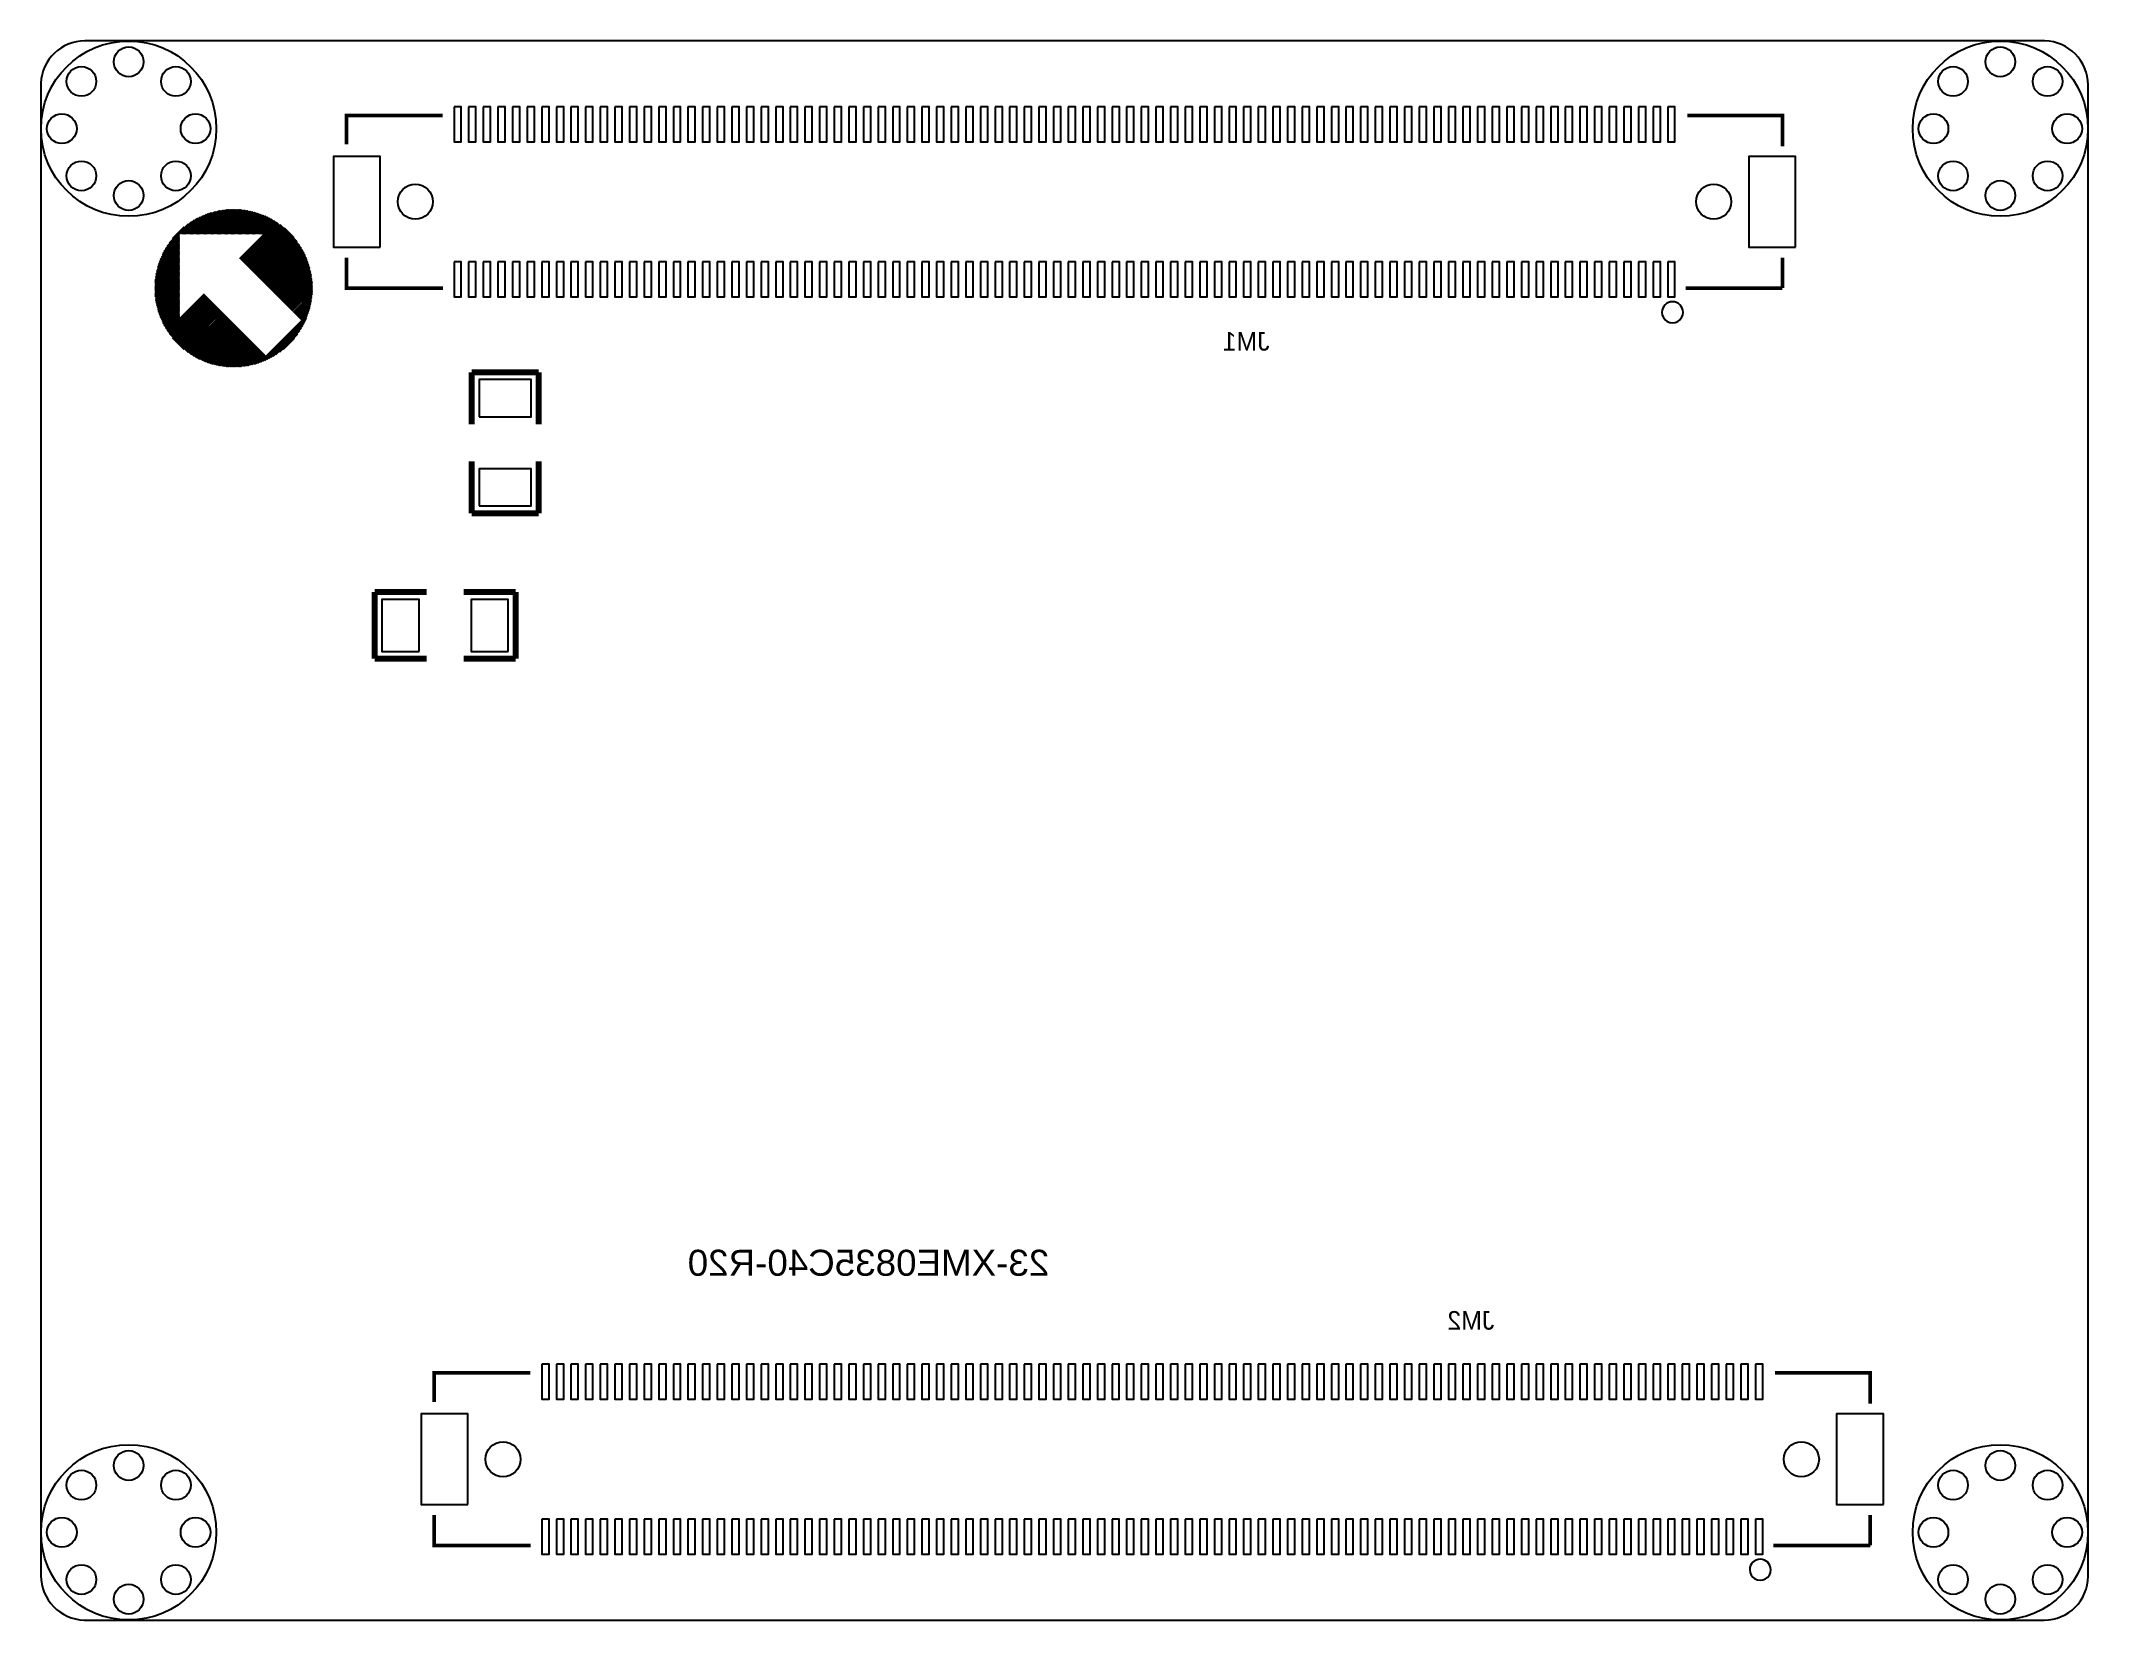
# Model space of a CAD drawing. Extents: x 0 to 70, y 0 to 54.
import ezdxf

# ---------------------------------------------------------------- set-up
doc = ezdxf.new("R2010")
doc.units = 0
doc.layers.add('0835_DXF', color=142, linetype='CONTINUOUS')

msp = doc.modelspace()

# ---------------------------------------------------------------- texts
at = {"layer": '0835_DXF', "text_generation_flag": 2}
for s, p in [('JM1', (42.013226, 43.41053)), ('JM2', (49.697335, 9.93079))]:
    msp.add_text(s, height=0.635, dxfattribs=at).set_placement(p)
at = {"layer": '0835_DXF', "text_generation_flag": 2, "width": 1.057143}
msp.add_text('23-XME0835C40-R20', height=0.889, dxfattribs=at).set_placement((34.4805, 11.773738))

# ---------------------------------------------------------------- linework, layer by layer
at = {"layer": '0835_DXF'}
for points in [[(0, 1.527302, 0.405031), (1.480007, 0), (68.499507, 0, 0.414018), (70.000012, 1.499489), (70.000012, 52.493494, 0.410087), (68.51462, 53.999994), (1.498905, 53.999994, 0.403147), (0, 52.556893)], [(56.151018, 44.720002, 1), (55.428994, 44.720007, 1)], [(59.151012, 1.719986, 1), (58.428988, 1.719992, 1)]]:
    msp.add_lwpolyline(points, format="xyb", close=True, dxfattribs=at)
for points, const_width in [([(10.450017, 50.459996), (10.450017, 51.450011), (13.740003, 51.450011)], 0.127), ([(56.300014, 51.450011), (59.549995, 51.450011), (59.549995, 50.400001)], 0.127), ([(5.235219, 47.889465), (4.247388, 46.901633)], 0.0254), ([(5.145405, 47.835591), (4.301261, 46.991448)], 0.0254), ([(5.037633, 47.763735), (4.373118, 47.099195)], 0.0254), ([(4.89397, 47.655988), (4.480865, 47.242882)], 0.0254), ([(5.325008, 47.943364), (4.76824, 47.38657)], 0.0254), ([(5.378882, 47.961321), (4.804156, 47.38657)], 0.0254), ([(5.450738, 47.997237), (4.840072, 47.38657)], 0.0254), ([(5.52257, 48.033153), (4.876013, 47.38657)], 0.0254), ([(5.576468, 48.05111), (4.911928, 47.38657)], 0.0254), ([(5.6483, 48.087026), (4.947844, 47.38657)], 0.0254), ([(5.702173, 48.104984), (4.983759, 47.38657)], 0.0254), ([(5.756072, 48.122967), (5.019675, 47.38657)], 0.0254), ([(5.809945, 48.140925), (5.055616, 47.38657)], 0.0254), ([(5.845861, 48.140925), (5.091532, 47.38657)], 0.0254), ([(5.89976, 48.158883), (5.127447, 47.38657)], 0.0254), ([(5.953633, 48.17684), (5.163363, 47.38657)], 0.0254), ([(5.989549, 48.17684), (5.199278, 47.38657)], 0.0254), ([(6.043422, 48.194798), (5.235219, 47.38657)], 0.0254), ([(6.097321, 48.212756), (5.271135, 47.38657)], 0.0254), ([(6.133236, 48.212756), (5.307051, 47.38657)], 0.0254), ([(6.169152, 48.212756), (5.342966, 47.38657)], 0.0254), ([(6.223051, 48.230714), (5.378882, 47.38657)], 0.0254), ([(6.258966, 48.230714), (5.414823, 47.38657)], 0.0254), ([(6.294882, 48.230714), (5.450738, 47.38657)], 0.0254), ([(6.348755, 48.248672), (5.486654, 47.38657)], 0.0254), ([(6.384671, 48.248672), (5.52257, 47.38657)], 0.0254), ([(6.420612, 48.248672), (5.558511, 47.38657)], 0.0254), ([(6.456528, 48.248672), (5.594426, 47.38657)], 0.0254), ([(6.492443, 48.248672), (5.630342, 47.38657)], 0.0254), ([(6.528359, 48.248672), (5.666257, 47.38657)], 0.0254), ([(6.5643, 48.248672), (5.702173, 47.38657)], 0.0254), ([(6.600215, 48.248672), (5.738114, 47.38657)], 0.0254), ([(6.636131, 48.248672), (5.77403, 47.38657)], 0.0254), ([(6.672047, 48.248672), (5.809945, 47.38657)], 0.0254), ([(6.707962, 48.248672), (5.845861, 47.38657)], 0.0254), ([(6.743903, 48.248672), (5.881776, 47.38657)], 0.0254), ([(6.779819, 48.248672), (5.917717, 47.38657)], 0.0254), ([(6.815734, 48.248672), (5.953633, 47.38657)], 0.0254), ([(6.85165, 48.248672), (5.989549, 47.38657)], 0.0254), ([(6.869608, 48.230714), (6.025464, 47.38657)], 0.0254), ([(6.905549, 48.230714), (6.061405, 47.38657)], 0.0254), ([(6.941464, 48.230714), (6.097321, 47.38657)], 0.0254), ([(6.97738, 48.230714), (6.133236, 47.38657)], 0.0254), ([(6.995338, 48.212756), (6.169152, 47.38657)], 0.0254), ([(7.031253, 48.212756), (6.205068, 47.38657)], 0.0254), ([(7.067194, 48.212756), (6.241009, 47.38657)], 0.0254), ([(7.085152, 48.194798), (6.276924, 47.38657)], 0.0254), ([(7.121068, 48.194798), (6.31284, 47.38657)], 0.0254), ([(7.156983, 48.194798), (6.348755, 47.38657)], 0.0254), ([(7.174941, 48.17684), (6.384671, 47.38657)], 0.0254), ([(7.210857, 48.17684), (6.420612, 47.38657)], 0.0254), ([(7.246798, 48.17684), (6.456528, 47.38657)], 0.0254), ([(7.264756, 48.158883), (6.492443, 47.38657)], 0.0254), ([(7.300671, 48.158883), (6.528359, 47.38657)], 0.0254), ([(7.318629, 48.140925), (6.5643, 47.38657)], 0.0254), ([(7.354545, 48.140925), (6.600215, 47.38657)], 0.0254), ([(7.372502, 48.122967), (6.636131, 47.38657)], 0.0254), ([(7.408443, 48.122967), (6.672047, 47.38657)], 0.0254), ([(7.426401, 48.104984), (6.707962, 47.38657)], 0.0254), ([(7.462317, 48.104984), (6.743903, 47.38657)], 0.0254), ([(7.480275, 48.087026), (6.779819, 47.38657)], 0.0254), ([(8.037043, 47.817634), (6.779819, 46.560384)], 0.0254), ([(8.072984, 47.817634), (6.797777, 46.542427)], 0.0254), ([(7.51619, 48.087026), (6.815734, 47.38657)], 0.0254), ([(8.090941, 47.799676), (6.815734, 46.524469)], 0.0254), ([(8.108899, 47.781718), (6.833692, 46.506511)], 0.0254), ([(7.534148, 48.069068), (6.85165, 47.38657)], 0.0254), ([(8.126857, 47.763735), (6.85165, 46.488553)], 0.0254), ([(8.144815, 47.745777), (6.869608, 46.470595)], 0.0254), ([(7.570089, 48.069068), (6.887566, 47.38657)], 0.0254), ([(8.162773, 47.727819), (6.887566, 46.452638)], 0.0254), ([(8.198688, 47.727819), (6.905549, 46.43468)], 0.0254), ([(7.588047, 48.05111), (6.923507, 47.38657)], 0.0254), ([(8.216646, 47.709861), (6.923507, 46.416697)], 0.0254), ([(8.234604, 47.691904), (6.941464, 46.398739)], 0.0254), ([(7.623962, 48.05111), (6.959422, 47.38657)], 0.0254), ([(8.252587, 47.673946), (6.959422, 46.380781)], 0.0254), ([(8.270545, 47.655988), (6.97738, 46.362823)], 0.0254), ([(7.64192, 48.033153), (6.995338, 47.38657)], 0.0254), ([(8.288503, 47.63803), (6.995338, 46.344865)], 0.0254), ([(8.30646, 47.620072), (7.013296, 46.326908)], 0.0254), ([(7.677836, 48.033153), (7.031253, 47.38657)], 0.0254), ([(8.342376, 47.620072), (7.031253, 46.30895)], 0.0254), ([(8.360334, 47.602089), (7.049211, 46.290992)], 0.0254), ([(7.695794, 48.015195), (7.067194, 47.38657)], 0.0254), ([(7.713751, 47.997237), (7.10311, 47.38657)], 0.0254), ([(7.749692, 47.997237), (7.139026, 47.38657)], 0.0254), ([(7.76765, 47.979279), (7.174941, 47.38657)], 0.0254), ([(7.785608, 47.961321), (7.210857, 47.38657)], 0.0254), ([(7.821524, 47.961321), (7.246798, 47.38657)], 0.0254), ([(7.839481, 47.943364), (7.282713, 47.38657)], 0.0254), ([(7.857439, 47.92538), (7.318629, 47.38657)], 0.0254), ([(7.893355, 47.92538), (7.354545, 47.38657)], 0.0254), ([(7.911338, 47.907423), (7.39046, 47.38657)], 0.0254), ([(7.929296, 47.889465), (7.426401, 47.38657)], 0.0254), ([(7.947254, 47.871507), (7.462317, 47.38657)], 0.0254), ([(7.983169, 47.871507), (7.498232, 47.38657)], 0.0254), ([(8.001127, 47.853549), (7.534148, 47.38657)], 0.0254), ([(8.019085, 47.835591), (7.570089, 47.38657)], 0.0254), ([(4.750283, 46.937574), (3.942055, 46.129346)], 0.0254), ([(4.750283, 46.901633), (3.942055, 46.093431)], 0.0254), ([(4.750283, 46.97349), (3.960012, 46.18322)], 0.0254), ([(4.750283, 47.045321), (3.97797, 46.273034)], 0.0254), ([(4.750283, 47.009406), (3.97797, 46.237093)], 0.0254), ([(4.750283, 47.081237), (3.995928, 46.326908)], 0.0254), ([(4.750283, 47.117178), (4.013886, 46.380781)], 0.0254), ([(4.750283, 47.153093), (4.031844, 46.43468)], 0.0254), ([(4.750283, 47.189009), (4.049827, 46.488553)], 0.0254), ([(4.750283, 47.224925), (4.067785, 46.542427)], 0.0254), ([(4.750283, 47.26084), (4.1037, 46.614283)], 0.0254), ([(4.750283, 47.296781), (4.139616, 46.686114)], 0.0254), ([(4.750283, 47.332697), (4.157574, 46.739988)], 0.0254), ([(4.750283, 47.368612), (4.193489, 46.811844)], 0.0254), ([(8.378292, 47.584131), (7.067194, 46.273034)], 0.0254), ([(8.396249, 47.566174), (7.085152, 46.255051)], 0.0254), ([(8.414233, 47.548216), (7.10311, 46.237093)], 0.0254), ([(8.43219, 47.530258), (7.121068, 46.219135)], 0.0254), ([(8.450148, 47.5123), (7.139026, 46.201178)], 0.0254), ([(8.468106, 47.494342), (7.156983, 46.18322)], 0.0254), ([(8.486064, 47.476385), (7.174941, 46.165262)], 0.0254), ([(8.504022, 47.458427), (7.192899, 46.147304)], 0.0254), ([(8.521979, 47.440469), (7.210857, 46.129346)], 0.0254), ([(8.539937, 47.422486), (7.228815, 46.111389)], 0.0254), ([(8.557895, 47.404528), (7.246798, 46.093431)], 0.0254), ([(8.575878, 47.38657), (7.264756, 46.075448)], 0.0254), ([(8.593836, 47.368612), (7.282713, 46.05749)], 0.0254), ([(8.611794, 47.350655), (7.300671, 46.039532)], 0.0254), ([(8.629752, 47.332697), (7.318629, 46.021574)], 0.0254), ([(8.647709, 47.314739), (7.336587, 46.003616)], 0.0254), ([(8.665667, 47.296781), (7.354545, 45.985659)], 0.0254), ([(8.665667, 47.26084), (7.372502, 45.967701)], 0.0254), ([(8.683625, 47.242882), (7.39046, 45.949743)], 0.0254), ([(8.701583, 47.224925), (7.408443, 45.931785)], 0.0254), ([(8.719541, 47.206967), (7.426401, 45.913802)], 0.0254), ([(8.737498, 47.189009), (7.444359, 45.895844)], 0.0254), ([(8.755482, 47.171051), (7.462317, 45.877886)], 0.0254), ([(8.773439, 47.153093), (7.480275, 45.859929)], 0.0254), ([(8.773439, 47.117178), (7.498232, 45.841971)], 0.0254), ([(8.791397, 47.099195), (7.51619, 45.824013)], 0.0254), ([(8.809355, 47.081237), (7.534148, 45.806055)], 0.0254), ([(8.827313, 47.063279), (7.552106, 45.788097)], 0.0254), ([(8.845271, 47.045321), (7.570089, 45.77014)], 0.0254), ([(8.863228, 47.027363), (7.588047, 45.752156)], 0.0254), ([(8.863228, 46.991448), (7.606005, 45.734199)], 0.0254), ([(8.881186, 46.97349), (7.623962, 45.716241)], 0.0254), ([(8.899144, 46.955532), (7.64192, 45.698283)], 0.0254), ([(8.917127, 46.937574), (7.659878, 45.680325)], 0.0254), ([(8.917127, 46.901633), (7.677836, 45.662367)], 0.0254), ([(4.750283, 46.686114), (3.888181, 45.824013)], 0.0254), ([(4.750283, 46.650199), (3.888181, 45.788097)], 0.0254), ([(4.750283, 46.614283), (3.888181, 45.752156)], 0.0254), ([(4.750283, 46.578342), (3.888181, 45.716241)], 0.0254), ([(4.750283, 46.542427), (3.888181, 45.680325)], 0.0254), ([(4.750283, 46.506511), (3.888181, 45.64441)], 0.0254), ([(4.750283, 46.470595), (3.888181, 45.608494)], 0.0254), ([(4.750283, 46.43468), (3.888181, 45.572553)], 0.0254), ([(4.750283, 46.398739), (3.888181, 45.536637)], 0.0254), ([(4.750283, 46.362823), (3.888181, 45.500722)], 0.0254), ([(4.750283, 46.326908), (3.888181, 45.464806)], 0.0254), ([(4.750283, 46.290992), (3.888181, 45.428891)], 0.0254), ([(4.750283, 46.255051), (3.888181, 45.39295)], 0.0254), ([(4.750283, 46.219135), (3.888181, 45.357034)], 0.0254), ([(4.750283, 46.793887), (3.906139, 45.949743)], 0.0254), ([(4.750283, 46.757946), (3.906139, 45.913802)], 0.0254), ([(4.750283, 46.72203), (3.906139, 45.877886)], 0.0254), ([(4.750283, 46.865718), (3.924097, 46.039532)], 0.0254), ([(4.750283, 46.829802), (3.924097, 46.003616)], 0.0254), ([(8.935085, 46.883676), (7.695794, 45.64441)], 0.0254), ([(8.953043, 46.865718), (7.713751, 45.626452)], 0.0254), ([(8.971001, 46.84776), (7.731709, 45.608494)], 0.0254), ([(8.971001, 46.811844), (7.749692, 45.590536)], 0.0254), ([(8.988958, 46.793887), (7.76765, 45.572553)], 0.0254), ([(9.006916, 46.775929), (7.785608, 45.554595)], 0.0254), ([(9.006916, 46.739988), (7.803566, 45.536637)], 0.0254), ([(9.024874, 46.72203), (7.821524, 45.51868)], 0.0254), ([(9.042832, 46.704072), (7.839481, 45.500722)], 0.0254), ([(9.042832, 46.668157), (7.857439, 45.482764)], 0.0254), ([(9.06079, 46.650199), (7.875397, 45.464806)], 0.0254), ([(9.06079, 46.614283), (7.893355, 45.446848)], 0.0254), ([(9.078747, 46.596325), (7.911338, 45.428891)], 0.0254), ([(9.096731, 46.578342), (7.929296, 45.410907)], 0.0254), ([(9.096731, 46.542427), (7.947254, 45.39295)], 0.0254), ([(9.114688, 46.524469), (7.965211, 45.374992)], 0.0254), ([(9.114688, 46.488553), (7.983169, 45.357034)], 0.0254), ([(9.132646, 46.470595), (8.001127, 45.339076)], 0.0254), ([(9.132646, 46.43468), (8.019085, 45.321118)], 0.0254), ([(9.150604, 46.416697), (8.037043, 45.303161)], 0.0254), ([(9.150604, 46.380781), (8.055, 45.285203)], 0.0254), ([(9.168562, 46.362823), (8.072984, 45.267245)], 0.0254), ([(9.168562, 46.326908), (8.090941, 45.249262)], 0.0254), ([(9.18652, 46.30895), (8.108899, 45.231304)], 0.0254), ([(9.18652, 46.273034), (8.126857, 45.213346)], 0.0254), ([(9.204477, 46.255051), (8.144815, 45.195388)], 0.0254), ([(9.204477, 46.219135), (8.162773, 45.177431)], 0.0254), ([(13.750011, 45.549998), (10.450017, 45.549998), (10.450017, 46.590001)], 0.127), ([(59.549995, 46.590001), (59.549995, 45.549998)], 0.127), ([(4.750283, 46.18322), (3.888181, 45.321118)], 0.0254), ([(4.750283, 46.147304), (3.888181, 45.285203)], 0.0254), ([(4.750283, 46.111389), (3.888181, 45.249262)], 0.0254), ([(4.750283, 46.075448), (3.906139, 45.231304)], 0.0254), ([(4.750283, 46.039532), (3.906139, 45.195388)], 0.0254), ([(4.750283, 46.003616), (3.906139, 45.159473)], 0.0254), ([(4.750283, 45.967701), (3.906139, 45.123557)], 0.0254), ([(4.750283, 45.931785), (3.924097, 45.105599)], 0.0254), ([(4.750283, 45.895844), (3.924097, 45.069658)], 0.0254), ([(4.750283, 45.859929), (3.924097, 45.033743)], 0.0254), ([(4.750283, 45.824013), (3.942055, 45.015785)], 0.0254), ([(4.750283, 45.788097), (3.942055, 44.979869)], 0.0254), ([(4.750283, 45.752156), (3.942055, 44.943954)], 0.0254), ([(4.750283, 45.716241), (3.960012, 44.925996)], 0.0254), ([(4.750283, 45.680325), (3.960012, 44.890055)], 0.0254), ([(4.750283, 45.64441), (3.97797, 44.872097)], 0.0254), ([(4.750283, 45.608494), (3.97797, 44.836182)], 0.0254), ([(4.750283, 45.572553), (3.97797, 44.800266)], 0.0254), ([(4.750283, 45.536637), (3.995928, 44.782308)], 0.0254), ([(4.750283, 45.500722), (3.995928, 44.746393)], 0.0254), ([(9.204477, 46.18322), (8.18073, 45.159473)], 0.0254), ([(9.222435, 46.165262), (8.198688, 45.141515)], 0.0254), ([(9.222435, 46.129346), (8.216646, 45.123557)], 0.0254), ([(9.240393, 46.111389), (8.234604, 45.105599)], 0.0254), ([(9.240393, 46.075448), (8.252587, 45.087642)], 0.0254), ([(9.240393, 46.039532), (8.270545, 45.069658)], 0.0254), ([(9.258376, 46.021574), (8.288503, 45.051701)], 0.0254), ([(9.258376, 45.985659), (8.30646, 45.033743)], 0.0254), ([(9.258376, 45.949743), (8.324418, 45.015785)], 0.0254), ([(9.258376, 45.913802), (8.342376, 44.997827)], 0.0254), ([(9.276334, 45.895844), (8.360334, 44.979869)], 0.0254), ([(9.276334, 45.859929), (8.378292, 44.961912)], 0.0254), ([(9.276334, 45.824013), (8.396249, 44.943954)], 0.0254), ([(9.276334, 45.788097), (8.414233, 44.925996)], 0.0254), ([(9.294292, 45.77014), (8.43219, 44.908013)], 0.0254), ([(9.294292, 45.734199), (8.450148, 44.890055)], 0.0254), ([(9.294292, 45.698283), (8.468106, 44.872097)], 0.0254), ([(9.294292, 45.662367), (8.486064, 44.854139)], 0.0254), ([(9.294292, 45.626452), (8.504022, 44.836182)], 0.0254), ([(9.294292, 45.590536), (8.521979, 44.818224)], 0.0254), ([(9.294292, 45.554595), (8.539937, 44.800266)], 0.0254), ([(9.294292, 45.51868), (8.557895, 44.782308)], 0.0254), ([(59.549995, 45.549998), (56.239994, 45.549998)], 0.127), ([(4.750283, 45.464806), (4.013886, 44.728409)], 0.0254), ([(4.750283, 45.428891), (4.013886, 44.692494)], 0.0254), ([(4.750283, 45.39295), (4.031844, 44.674536)], 0.0254), ([(4.750283, 45.357034), (4.031844, 44.63862)], 0.0254), ([(4.750283, 45.321118), (4.049827, 44.620663)], 0.0254), ([(4.750283, 45.285203), (4.049827, 44.584747)], 0.0254), ([(4.750283, 45.249262), (4.067785, 44.566764)], 0.0254), ([(4.750283, 45.213346), (4.067785, 44.530848)], 0.0254), ([(4.750283, 45.177431), (4.085742, 44.51289)], 0.0254), ([(4.750283, 45.141515), (4.1037, 44.494933)], 0.0254), ([(4.750283, 45.105599), (4.1037, 44.459017)], 0.0254), ([(4.750283, 45.069658), (4.121658, 44.441059)], 0.0254), ([(4.750283, 45.033743), (4.139616, 44.423101)], 0.0254), ([(4.750283, 44.997827), (4.139616, 44.38716)], 0.0254), ([(4.750283, 44.961912), (4.157574, 44.369203)], 0.0254), ([(4.750283, 44.925996), (4.157574, 44.333287)], 0.0254), ([(4.750283, 44.890055), (4.175531, 44.315329)], 0.0254), ([(4.750283, 44.854139), (4.193489, 44.297371)], 0.0254), ([(4.750283, 44.818224), (4.193489, 44.261456)], 0.0254), ([(5.576468, 45.357034), (4.301261, 44.081852)], 0.0254), ([(5.594426, 45.339076), (4.319219, 44.063869)], 0.0254), ([(5.612384, 45.321118), (4.337177, 44.045911)], 0.0254), ([(5.630342, 45.303161), (4.355135, 44.027954)], 0.0254), ([(5.6483, 45.285203), (4.373118, 44.009996)], 0.0254), ([(5.666257, 45.267245), (4.373118, 43.97408)], 0.0254), ([(5.684215, 45.249262), (4.391076, 43.956122)], 0.0254), ([(5.702173, 45.231304), (4.409034, 43.938165)], 0.0254), ([(5.720156, 45.213346), (4.426991, 43.920207)], 0.0254), ([(5.738114, 45.195388), (4.444949, 43.902224)], 0.0254), ([(5.756072, 45.177431), (4.462907, 43.884266)], 0.0254), ([(5.77403, 45.159473), (4.480865, 43.866308)], 0.0254), ([(5.791987, 45.141515), (4.480865, 43.830392)], 0.0254), ([(5.809945, 45.123557), (4.498823, 43.812435)], 0.0254), ([(5.827903, 45.105599), (4.51678, 43.794477)], 0.0254), ([(5.845861, 45.087642), (4.534738, 43.776519)], 0.0254), ([(5.863819, 45.069658), (4.552721, 43.758561)], 0.0254), ([(5.881776, 45.051701), (4.570679, 43.740603)], 0.0254), ([(5.89976, 45.033743), (4.588637, 43.72262)], 0.0254), ([(5.917717, 45.015785), (4.606595, 43.704662)], 0.0254), ([(5.935675, 44.997827), (4.624553, 43.686705)], 0.0254), ([(5.953633, 44.979869), (4.64251, 43.668747)], 0.0254), ([(5.971591, 44.961912), (4.660468, 43.650789)], 0.0254), ([(5.989549, 44.943954), (4.678426, 43.632831)], 0.0254), ([(6.007506, 44.925996), (4.696384, 43.614873)], 0.0254), ([(6.025464, 44.908013), (4.714367, 43.596916)], 0.0254), ([(6.043422, 44.890055), (4.732325, 43.578958)], 0.0254), ([(6.061405, 44.872097), (4.750283, 43.560975)], 0.0254), ([(6.079363, 44.854139), (4.76824, 43.543017)], 0.0254), ([(6.097321, 44.836182), (4.786198, 43.525059)], 0.0254), ([(6.115279, 44.818224), (4.804156, 43.507101)], 0.0254), ([(6.133236, 44.800266), (4.822114, 43.489143)], 0.0254), ([(9.294292, 45.482764), (8.575878, 44.76435)], 0.0254), ([(9.294292, 45.446848), (8.593836, 44.746393)], 0.0254), ([(9.294292, 45.410907), (8.611794, 44.728409)], 0.0254), ([(9.294292, 45.374992), (8.629752, 44.710452)], 0.0254), ([(9.294292, 45.339076), (8.647709, 44.692494)], 0.0254), ([(9.276334, 45.285203), (8.665667, 44.674536)], 0.0254), ([(9.276334, 45.249262), (8.683625, 44.656578)], 0.0254), ([(9.276334, 45.213346), (8.701583, 44.63862)], 0.0254), ([(9.258376, 45.159473), (8.719541, 44.620663)], 0.0254), ([(9.258376, 45.123557), (8.737498, 44.602705)], 0.0254), ([(9.258376, 45.087642), (8.755482, 44.584747)], 0.0254), ([(9.240393, 45.033743), (8.773439, 44.566764)], 0.0254), ([(9.240393, 44.997827), (8.791397, 44.548806)], 0.0254), ([(9.222435, 44.943954), (8.809355, 44.530848)], 0.0254), ([(9.222435, 44.908013), (8.827313, 44.51289)], 0.0254), ([(9.204477, 44.854139), (8.845271, 44.494933)], 0.0254), ([(9.18652, 44.800266), (8.863228, 44.476975)], 0.0254), ([(4.750283, 44.782308), (4.211472, 44.243498)], 0.0254), ([(4.750283, 44.746393), (4.22943, 44.225515)], 0.0254), ([(4.750283, 44.710452), (4.247388, 44.207557)], 0.0254), ([(4.750283, 44.674536), (4.247388, 44.171641)], 0.0254), ([(4.750283, 44.63862), (4.265346, 44.153684)], 0.0254), ([(4.750283, 44.602705), (4.283304, 44.135726)], 0.0254), ([(4.750283, 44.566764), (4.301261, 44.117768)], 0.0254), ([(6.151194, 44.782308), (4.840072, 43.471186)], 0.0254), ([(6.169152, 44.76435), (4.858029, 43.453228)], 0.0254), ([(6.18711, 44.746393), (4.876013, 43.43527)], 0.0254), ([(6.205068, 44.728409), (4.911928, 43.43527)], 0.0254), ([(6.223051, 44.710452), (4.929886, 43.417312)], 0.0254), ([(6.241009, 44.692494), (4.947844, 43.399329)], 0.0254), ([(6.258966, 44.674536), (4.965802, 43.381371)], 0.0254), ([(6.276924, 44.656578), (4.983759, 43.363413)], 0.0254), ([(6.294882, 44.63862), (5.001717, 43.345456)], 0.0254), ([(6.31284, 44.620663), (5.019675, 43.327498)], 0.0254), ([(6.330798, 44.602705), (5.055616, 43.327498)], 0.0254), ([(6.348755, 44.584747), (5.073574, 43.30954)], 0.0254), ([(6.366713, 44.566764), (5.091532, 43.291582)], 0.0254), ([(6.384671, 44.548806), (5.109489, 43.273624)], 0.0254), ([(6.402654, 44.530848), (5.127447, 43.255667)], 0.0254), ([(6.420612, 44.51289), (5.163363, 43.255667)], 0.0254), ([(6.43857, 44.494933), (5.181321, 43.237709)], 0.0254), ([(6.456528, 44.476975), (5.199278, 43.219726)], 0.0254), ([(6.474485, 44.459017), (5.217262, 43.201768)], 0.0254), ([(6.492443, 44.441059), (5.253177, 43.201768)], 0.0254), ([(6.510401, 44.423101), (5.271135, 43.18381)], 0.0254), ([(6.528359, 44.405118), (5.289093, 43.165852)], 0.0254), ([(6.546317, 44.38716), (5.307051, 43.147894)], 0.0254), ([(6.5643, 44.369203), (5.342966, 43.147894)], 0.0254), ([(6.582258, 44.351245), (5.360924, 43.129937)], 0.0254), ([(6.600215, 44.333287), (5.378882, 43.111979)], 0.0254), ([(6.618173, 44.315329), (5.414823, 43.111979)], 0.0254), ([(6.636131, 44.297371), (5.432781, 43.094021)], 0.0254), ([(6.654089, 44.279414), (5.468696, 43.094021)], 0.0254), ([(6.672047, 44.261456), (5.486654, 43.076063)], 0.0254), ([(6.690004, 44.243498), (5.504612, 43.05808)], 0.0254), ([(6.707962, 44.225515), (5.540527, 43.05808)], 0.0254), ([(6.725945, 44.207557), (5.558511, 43.040122)], 0.0254), ([(6.743903, 44.189599), (5.576468, 43.022164)], 0.0254), ([(6.761861, 44.171641), (5.612384, 43.022164)], 0.0254), ([(6.779819, 44.153684), (5.630342, 43.004207)], 0.0254), ([(6.797777, 44.135726), (5.666257, 43.004207)], 0.0254), ([(6.815734, 44.117768), (5.684215, 42.986249)], 0.0254), ([(6.833692, 44.09981), (5.720156, 42.986249)], 0.0254), ([(9.150604, 44.692494), (7.426401, 42.968291)], 0.0254), ([(9.132646, 44.63862), (7.480275, 42.986249)], 0.0254), ([(9.114688, 44.584747), (7.534148, 43.004207)], 0.0254), ([(9.096731, 44.530848), (7.606005, 43.040122)], 0.0254), ([(9.078747, 44.476975), (7.659878, 43.05808)], 0.0254), ([(9.042832, 44.405118), (7.731709, 43.094021)], 0.0254), ([(9.006916, 44.333287), (7.803566, 43.129937)], 0.0254), ([(8.971001, 44.261456), (7.875397, 43.165852)], 0.0254), ([(8.917127, 44.171641), (7.947254, 43.201768)], 0.0254), ([(9.168562, 44.746393), (8.881186, 44.459017)], 0.0254), ([(6.85165, 44.081852), (5.738114, 42.968291)], 0.0254), ([(6.869608, 44.063869), (5.77403, 42.968291)], 0.0254), ([(6.887566, 44.045911), (5.791987, 42.950333)], 0.0254), ([(6.905549, 44.027954), (5.827903, 42.950333)], 0.0254), ([(6.923507, 44.009996), (5.845861, 42.932375)], 0.0254), ([(6.941464, 43.992038), (5.881776, 42.932375)], 0.0254), ([(6.959422, 43.97408), (5.917717, 42.932375)], 0.0254), ([(6.97738, 43.956122), (5.935675, 42.914418)], 0.0254), ([(6.995338, 43.938165), (5.971591, 42.914418)], 0.0254), ([(7.013296, 43.920207), (5.989549, 42.89646)], 0.0254), ([(7.031253, 43.902224), (6.025464, 42.89646)], 0.0254), ([(7.049211, 43.884266), (6.061405, 42.89646)], 0.0254), ([(7.067194, 43.866308), (6.079363, 42.878477)], 0.0254), ([(7.085152, 43.84835), (6.115279, 42.878477)], 0.0254), ([(7.10311, 43.830392), (6.151194, 42.878477)], 0.0254), ([(7.121068, 43.812435), (6.18711, 42.878477)], 0.0254), ([(7.139026, 43.794477), (6.205068, 42.860519)], 0.0254), ([(7.156983, 43.776519), (6.241009, 42.860519)], 0.0254), ([(7.174941, 43.758561), (6.276924, 42.860519)], 0.0254), ([(7.192899, 43.740603), (6.31284, 42.860519)], 0.0254), ([(7.210857, 43.72262), (6.330798, 42.842561)], 0.0254), ([(7.228815, 43.704662), (6.366713, 42.842561)], 0.0254), ([(7.246798, 43.686705), (6.402654, 42.842561)], 0.0254), ([(7.264756, 43.668747), (6.43857, 42.842561)], 0.0254), ([(7.282713, 43.650789), (6.474485, 42.842561)], 0.0254), ([(7.300671, 43.632831), (6.510401, 42.842561)], 0.0254), ([(7.318629, 43.614873), (6.546317, 42.842561)], 0.0254), ([(7.336587, 43.596916), (6.582258, 42.842561)], 0.0254), ([(7.354545, 43.578958), (6.618173, 42.842561)], 0.0254), ([(7.372502, 43.560975), (6.654089, 42.842561)], 0.0254), ([(7.39046, 43.543017), (6.690004, 42.842561)], 0.0254), ([(7.408443, 43.525059), (6.725945, 42.842561)], 0.0254), ([(7.426401, 43.507101), (6.761861, 42.842561)], 0.0254), ([(7.444359, 43.489143), (6.797777, 42.842561)], 0.0254), ([(7.462317, 43.471186), (6.833692, 42.842561)], 0.0254), ([(7.480275, 43.453228), (6.887566, 42.860519)], 0.0254), ([(7.498232, 43.43527), (6.923507, 42.860519)], 0.0254), ([(7.51619, 43.417312), (6.959422, 42.860519)], 0.0254), ([(7.534148, 43.399329), (7.013296, 42.878477)], 0.0254), ([(8.863228, 44.081852), (8.037043, 43.255667)], 0.0254), ([(8.791397, 43.97408), (8.162773, 43.345456)], 0.0254), ([(8.683625, 43.830392), (8.288503, 43.43527)], 0.0254), ([(7.552106, 43.381371), (7.049211, 42.878477)], 0.0254), ([(7.570089, 43.363413), (7.085152, 42.878477)], 0.0254), ([(7.588047, 43.345456), (7.139026, 42.89646)], 0.0254), ([(7.606005, 43.327498), (7.192899, 42.914418)], 0.0254), ([(7.623962, 43.30954), (7.228815, 42.914418)], 0.0254), ([(7.64192, 43.291582), (7.282713, 42.932375)], 0.0254), ([(7.659878, 43.273624), (7.318629, 42.932375)], 0.0254), ([(7.677836, 43.255667), (7.372502, 42.950333)], 0.0254), ([(14.732, 40.894), (14.732, 42.672)], 0.2032), ([(14.732, 42.672), (17.018, 42.672)], 0.2032), ([(17.018, 42.672), (17.018, 40.894)], 0.2032), ([(14.732, 37.846), (14.732, 39.624)], 0.2032), ([(17.018, 39.624), (17.018, 37.846)], 0.2032), ([(17.018, 37.846), (14.732, 37.846)], 0.2032), ([(11.40714, 32.87268), (11.40714, 35.15868)], 0.2032), ([(11.40714, 35.15868), (13.18514, 35.15868)], 0.2032), ([(14.45514, 35.15868), (16.23314, 35.15868)], 0.2032), ([(16.23314, 35.15868), (16.23314, 32.87268)], 0.2032), ([(13.18514, 32.87268), (11.40714, 32.87268)], 0.2032), ([(16.23314, 32.87268), (14.45514, 32.87268)], 0.2032), ([(13.450011, 7.45998), (13.450011, 8.449996), (16.739997, 8.449996)], 0.127), ([(59.300008, 8.449996), (62.549989, 8.449996), (62.549989, 7.399985)], 0.127), ([(16.750005, 2.549982), (13.450011, 2.549982), (13.450011, 3.589985)], 0.127), ([(62.549989, 3.589985), (62.549989, 2.549982)], 0.127), ([(62.549989, 2.549982), (59.239988, 2.549982)], 0.127)]:
    msp.add_lwpolyline(points, dxfattribs=dict(at, const_width=const_width))
for points in [[(14.125003, 51.750011), (14.125003, 50.550013), (14.375016, 50.550013), (14.375016, 51.750011)], [(14.625003, 51.750011), (14.625003, 50.550013), (14.875015, 50.550013), (14.875015, 51.750011)], [(15.125001, 51.750011), (15.125001, 50.550013), (15.375014, 50.550013), (15.375014, 51.750011)], [(15.625001, 51.750011), (15.625001, 50.550013), (15.875013, 50.550013), (15.875013, 51.750011)], [(16.124999, 51.750011), (16.124999, 50.550013), (16.375012, 50.550013), (16.375012, 51.750011)], [(16.624999, 51.750011), (16.624999, 50.550013), (16.875011, 50.550013), (16.875011, 51.750011)], [(17.124997, 51.750011), (17.124997, 50.550013), (17.37501, 50.550013), (17.37501, 51.750011)], [(17.624997, 51.750011), (17.624997, 50.550013), (17.875009, 50.550013), (17.875009, 51.750011)], [(18.124995, 51.750011), (18.124995, 50.550013), (18.375008, 50.550013), (18.375008, 51.750011)], [(18.624995, 51.750011), (18.624995, 50.550013), (18.875007, 50.550013), (18.875007, 51.750011)], [(19.124993, 51.750011), (19.124993, 50.550013), (19.375006, 50.550013), (19.375006, 51.750011)], [(19.624993, 51.750011), (19.624993, 50.550013), (19.875005, 50.550013), (19.875005, 51.750011)], [(20.124992, 51.750011), (20.124992, 50.550013), (20.375004, 50.550013), (20.375004, 51.750011)], [(20.62499, 51.750011), (20.62499, 50.550013), (20.875003, 50.550013), (20.875003, 51.750011)], [(21.124989, 51.750011), (21.124989, 50.550013), (21.375002, 50.550013), (21.375002, 51.750011)], [(21.624989, 51.750011), (21.624989, 50.550013), (21.875001, 50.550013), (21.875001, 51.750011)], [(22.124988, 51.750011), (22.124988, 50.550013), (22.375, 50.550013), (22.375, 51.750011)], [(22.625012, 51.750011), (22.625012, 50.550013), (22.875024, 50.550013), (22.875024, 51.750011)], [(23.125011, 51.750011), (23.125011, 50.550013), (23.375023, 50.550013), (23.375023, 51.750011)], [(23.62501, 51.750011), (23.62501, 50.550013), (23.875022, 50.550013), (23.875022, 51.750011)], [(24.125009, 51.750011), (24.125009, 50.550013), (24.375021, 50.550013), (24.375021, 51.750011)], [(24.625008, 51.750011), (24.625008, 50.550013), (24.87502, 50.550013), (24.87502, 51.750011)], [(25.125007, 51.750011), (25.125007, 50.550013), (25.375019, 50.550013), (25.375019, 51.750011)], [(25.625006, 51.750011), (25.625006, 50.550013), (25.875018, 50.550013), (25.875018, 51.750011)], [(26.125005, 51.750011), (26.125005, 50.550013), (26.375017, 50.550013), (26.375017, 51.750011)], [(26.625004, 51.750011), (26.625004, 50.550013), (26.875016, 50.550013), (26.875016, 51.750011)], [(27.125003, 51.750011), (27.125003, 50.550013), (27.375015, 50.550013), (27.375015, 51.750011)], [(27.625002, 51.750011), (27.625002, 50.550013), (27.875014, 50.550013), (27.875014, 51.750011)], [(28.125001, 51.750011), (28.125001, 50.550013), (28.375013, 50.550013), (28.375013, 51.750011)], [(28.625, 51.750011), (28.625, 50.550013), (28.875012, 50.550013), (28.875012, 51.750011)], [(29.124999, 51.750011), (29.124999, 50.550013), (29.375011, 50.550013), (29.375011, 51.750011)], [(29.624998, 51.750011), (29.624998, 50.550013), (29.87501, 50.550013), (29.87501, 51.750011)], [(30.124997, 51.750011), (30.124997, 50.550013), (30.375009, 50.550013), (30.375009, 51.750011)], [(30.624996, 51.750011), (30.624996, 50.550013), (30.875008, 50.550013), (30.875008, 51.750011)], [(31.124995, 51.750011), (31.124995, 50.550013), (31.375007, 50.550013), (31.375007, 51.750011)], [(31.624994, 51.750011), (31.624994, 50.550013), (31.875006, 50.550013), (31.875006, 51.750011)], [(32.124993, 51.750011), (32.124993, 50.550013), (32.375005, 50.550013), (32.375005, 51.750011)], [(32.624992, 51.750011), (32.624992, 50.550013), (32.875004, 50.550013), (32.875004, 51.750011)], [(33.124991, 51.750011), (33.124991, 50.550013), (33.375003, 50.550013), (33.375003, 51.750011)], [(33.62499, 51.750011), (33.62499, 50.550013), (33.875002, 50.550013), (33.875002, 51.750011)], [(34.124989, 51.750011), (34.124989, 50.550013), (34.375001, 50.550013), (34.375001, 51.750011)], [(34.624988, 51.750011), (34.624988, 50.550013), (34.875, 50.550013), (34.875, 51.750011)], [(35.125012, 51.750011), (35.125012, 50.550013), (35.375024, 50.550013), (35.375024, 51.750011)], [(35.625011, 51.750011), (35.625011, 50.550013), (35.875023, 50.550013), (35.875023, 51.750011)], [(36.12501, 51.750011), (36.12501, 50.550013), (36.375023, 50.550013), (36.375023, 51.750011)], [(36.625009, 51.750011), (36.625009, 50.550013), (36.875022, 50.550013), (36.875022, 51.750011)], [(37.125008, 51.750011), (37.125008, 50.550013), (37.37502, 50.550013), (37.37502, 51.750011)], [(37.625007, 51.750011), (37.625007, 50.550013), (37.875019, 50.550013), (37.875019, 51.750011)], [(38.125006, 51.750011), (38.125006, 50.550013), (38.375019, 50.550013), (38.375019, 51.750011)], [(38.625005, 51.750011), (38.625005, 50.550013), (38.875017, 50.550013), (38.875017, 51.750011)], [(39.125004, 51.750011), (39.125004, 50.550013), (39.375017, 50.550013), (39.375017, 51.750011)], [(39.625003, 51.750011), (39.625003, 50.550013), (39.875015, 50.550013), (39.875015, 51.750011)], [(40.125002, 51.750011), (40.125002, 50.550013), (40.375014, 50.550013), (40.375014, 51.750011)], [(40.625001, 51.750011), (40.625001, 50.550013), (40.875014, 50.550013), (40.875014, 51.750011)], [(41.125, 51.750011), (41.125, 50.550013), (41.375012, 50.550013), (41.375012, 51.750011)], [(41.624999, 51.750011), (41.624999, 50.550013), (41.875011, 50.550013), (41.875011, 51.750011)], [(42.124998, 51.750011), (42.124998, 50.550013), (42.37501, 50.550013), (42.37501, 51.750011)], [(42.624997, 51.750011), (42.624997, 50.550013), (42.875009, 50.550013), (42.875009, 51.750011)], [(43.124996, 51.750011), (43.124996, 50.550013), (43.375009, 50.550013), (43.375009, 51.750011)], [(43.624995, 51.750011), (43.624995, 50.550013), (43.875007, 50.550013), (43.875007, 51.750011)], [(44.124994, 51.750011), (44.124994, 50.550013), (44.375006, 50.550013), (44.375006, 51.750011)], [(44.624993, 51.750011), (44.624993, 50.550013), (44.875006, 50.550013), (44.875006, 51.750011)], [(45.124992, 51.750011), (45.124992, 50.550013), (45.375004, 50.550013), (45.375004, 51.750011)], [(45.624991, 51.750011), (45.624991, 50.550013), (45.875003, 50.550013), (45.875003, 51.750011)], [(46.12499, 51.750011), (46.12499, 50.550013), (46.375002, 50.550013), (46.375002, 51.750011)], [(46.624989, 51.750011), (46.624989, 50.550013), (46.875002, 50.550013), (46.875002, 51.750011)], [(47.124988, 51.750011), (47.124988, 50.550013), (47.375, 50.550013), (47.375, 51.750011)], [(47.625013, 51.750011), (47.625013, 50.550013), (47.875025, 50.550013), (47.875025, 51.750011)], [(48.125012, 51.750011), (48.125012, 50.550013), (48.375024, 50.550013), (48.375024, 51.750011)], [(48.625011, 51.750011), (48.625011, 50.550013), (48.875023, 50.550013), (48.875023, 51.750011)], [(49.12501, 51.750011), (49.12501, 50.550013), (49.375022, 50.550013), (49.375022, 51.750011)], [(49.625009, 51.750011), (49.625009, 50.550013), (49.875021, 50.550013), (49.875021, 51.750011)], [(50.125008, 51.750011), (50.125008, 50.550013), (50.37502, 50.550013), (50.37502, 51.750011)], [(50.625007, 51.750011), (50.625007, 50.550013), (50.875019, 50.550013), (50.875019, 51.750011)], [(51.125006, 51.750011), (51.125006, 50.550013), (51.375018, 50.550013), (51.375018, 51.750011)], [(51.625005, 51.750011), (51.625005, 50.550013), (51.875017, 50.550013), (51.875017, 51.750011)], [(52.125004, 51.750011), (52.125004, 50.550013), (52.375016, 50.550013), (52.375016, 51.750011)], [(52.625003, 51.750011), (52.625003, 50.550013), (52.875015, 50.550013), (52.875015, 51.750011)], [(53.125002, 51.750011), (53.125002, 50.550013), (53.375014, 50.550013), (53.375014, 51.750011)], [(53.625001, 51.750011), (53.625001, 50.550013), (53.875013, 50.550013), (53.875013, 51.750011)], [(54.125, 51.750011), (54.125, 50.550013), (54.375012, 50.550013), (54.375012, 51.750011)], [(54.624999, 51.750011), (54.624999, 50.550013), (54.875011, 50.550013), (54.875011, 51.750011)], [(55.124998, 51.750011), (55.124998, 50.550013), (55.37501, 50.550013), (55.37501, 51.750011)], [(55.624997, 51.750011), (55.624997, 50.550013), (55.875009, 50.550013), (55.875009, 51.750011)], [(11.600002, 46.949995), (11.600002, 50.049989), (10.000005, 50.049989), (10.000005, 46.949995)], [(60.000007, 46.949995), (60.000007, 50.049989), (58.40001, 50.049989), (58.40001, 46.949995)], [(14.125003, 46.449996), (14.125003, 45.249998), (14.375016, 45.249998), (14.375016, 46.449996)], [(14.625003, 46.449996), (14.625003, 45.249998), (14.875015, 45.249998), (14.875015, 46.449996)], [(15.125001, 46.449996), (15.125001, 45.249998), (15.375014, 45.249998), (15.375014, 46.449996)], [(15.625001, 46.449996), (15.625001, 45.249998), (15.875013, 45.249998), (15.875013, 46.449996)], [(16.124999, 46.449996), (16.124999, 45.249998), (16.375012, 45.249998), (16.375012, 46.449996)], [(16.624999, 46.449996), (16.624999, 45.249998), (16.875011, 45.249998), (16.875011, 46.449996)], [(17.124997, 46.449996), (17.124997, 45.249998), (17.37501, 45.249998), (17.37501, 46.449996)], [(17.624997, 46.449996), (17.624997, 45.249998), (17.875009, 45.249998), (17.875009, 46.449996)], [(18.124995, 46.449996), (18.124995, 45.249998), (18.375008, 45.249998), (18.375008, 46.449996)], [(18.624995, 46.449996), (18.624995, 45.249998), (18.875007, 45.249998), (18.875007, 46.449996)], [(19.124993, 46.449996), (19.124993, 45.249998), (19.375006, 45.249998), (19.375006, 46.449996)], [(19.624993, 46.449996), (19.624993, 45.249998), (19.875005, 45.249998), (19.875005, 46.449996)], [(20.124992, 46.449996), (20.124992, 45.249998), (20.375004, 45.249998), (20.375004, 46.449996)], [(20.62499, 46.449996), (20.62499, 45.249998), (20.875003, 45.249998), (20.875003, 46.449996)], [(21.124989, 46.449996), (21.124989, 45.249998), (21.375002, 45.249998), (21.375002, 46.449996)], [(21.624989, 46.449996), (21.624989, 45.249998), (21.875001, 45.249998), (21.875001, 46.449996)], [(22.124988, 46.449996), (22.124988, 45.249998), (22.375, 45.249998), (22.375, 46.449996)], [(22.625012, 46.449996), (22.625012, 45.249998), (22.875024, 45.249998), (22.875024, 46.449996)], [(23.125011, 46.449996), (23.125011, 45.249998), (23.375023, 45.249998), (23.375023, 46.449996)], [(23.62501, 46.449996), (23.62501, 45.249998), (23.875022, 45.249998), (23.875022, 46.449996)], [(24.125009, 46.449996), (24.125009, 45.249998), (24.375021, 45.249998), (24.375021, 46.449996)], [(24.625008, 46.449996), (24.625008, 45.249998), (24.87502, 45.249998), (24.87502, 46.449996)], [(25.125007, 46.449996), (25.125007, 45.249998), (25.375019, 45.249998), (25.375019, 46.449996)], [(25.625006, 46.449996), (25.625006, 45.249998), (25.875018, 45.249998), (25.875018, 46.449996)], [(26.125005, 46.449996), (26.125005, 45.249998), (26.375017, 45.249998), (26.375017, 46.449996)], [(26.625004, 46.449996), (26.625004, 45.249998), (26.875016, 45.249998), (26.875016, 46.449996)], [(27.125003, 46.449996), (27.125003, 45.249998), (27.375015, 45.249998), (27.375015, 46.449996)], [(27.625002, 46.449996), (27.625002, 45.249998), (27.875014, 45.249998), (27.875014, 46.449996)], [(28.125001, 46.449996), (28.125001, 45.249998), (28.375013, 45.249998), (28.375013, 46.449996)], [(28.625, 46.449996), (28.625, 45.249998), (28.875012, 45.249998), (28.875012, 46.449996)], [(29.124999, 46.449996), (29.124999, 45.249998), (29.375011, 45.249998), (29.375011, 46.449996)], [(29.624998, 46.449996), (29.624998, 45.249998), (29.87501, 45.249998), (29.87501, 46.449996)], [(30.124997, 46.449996), (30.124997, 45.249998), (30.375009, 45.249998), (30.375009, 46.449996)], [(30.624996, 46.449996), (30.624996, 45.249998), (30.875008, 45.249998), (30.875008, 46.449996)], [(31.124995, 46.449996), (31.124995, 45.249998), (31.375007, 45.249998), (31.375007, 46.449996)], [(31.624994, 46.449996), (31.624994, 45.249998), (31.875006, 45.249998), (31.875006, 46.449996)], [(32.124993, 46.449996), (32.124993, 45.249998), (32.375005, 45.249998), (32.375005, 46.449996)], [(32.624992, 46.449996), (32.624992, 45.249998), (32.875004, 45.249998), (32.875004, 46.449996)], [(33.124991, 46.449996), (33.124991, 45.249998), (33.375003, 45.249998), (33.375003, 46.449996)], [(33.62499, 46.449996), (33.62499, 45.249998), (33.875002, 45.249998), (33.875002, 46.449996)], [(34.124989, 46.449996), (34.124989, 45.249998), (34.375001, 45.249998), (34.375001, 46.449996)], [(34.624988, 46.449996), (34.624988, 45.249998), (34.875, 45.249998), (34.875, 46.449996)], [(35.125012, 46.449996), (35.125012, 45.249998), (35.375024, 45.249998), (35.375024, 46.449996)], [(35.625011, 46.449996), (35.625011, 45.249998), (35.875023, 45.249998), (35.875023, 46.449996)], [(36.12501, 46.449996), (36.12501, 45.249998), (36.375023, 45.249998), (36.375023, 46.449996)], [(36.625009, 46.449996), (36.625009, 45.249998), (36.875022, 45.249998), (36.875022, 46.449996)], [(37.125008, 46.449996), (37.125008, 45.249998), (37.37502, 45.249998), (37.37502, 46.449996)], [(37.625007, 46.449996), (37.625007, 45.249998), (37.875019, 45.249998), (37.875019, 46.449996)], [(38.125006, 46.449996), (38.125006, 45.249998), (38.375019, 45.249998), (38.375019, 46.449996)], [(38.625005, 46.449996), (38.625005, 45.249998), (38.875017, 45.249998), (38.875017, 46.449996)], [(39.125004, 46.449996), (39.125004, 45.249998), (39.375017, 45.249998), (39.375017, 46.449996)], [(39.625003, 46.449996), (39.625003, 45.249998), (39.875015, 45.249998), (39.875015, 46.449996)], [(40.125002, 46.449996), (40.125002, 45.249998), (40.375014, 45.249998), (40.375014, 46.449996)], [(40.625001, 46.449996), (40.625001, 45.249998), (40.875014, 45.249998), (40.875014, 46.449996)], [(41.125, 46.449996), (41.125, 45.249998), (41.375012, 45.249998), (41.375012, 46.449996)], [(41.624999, 46.449996), (41.624999, 45.249998), (41.875011, 45.249998), (41.875011, 46.449996)], [(42.124998, 46.449996), (42.124998, 45.249998), (42.37501, 45.249998), (42.37501, 46.449996)], [(42.624997, 46.449996), (42.624997, 45.249998), (42.875009, 45.249998), (42.875009, 46.449996)], [(43.124996, 46.449996), (43.124996, 45.249998), (43.375009, 45.249998), (43.375009, 46.449996)], [(43.624995, 46.449996), (43.624995, 45.249998), (43.875007, 45.249998), (43.875007, 46.449996)], [(44.124994, 46.449996), (44.124994, 45.249998), (44.375006, 45.249998), (44.375006, 46.449996)], [(44.624993, 46.449996), (44.624993, 45.249998), (44.875006, 45.249998), (44.875006, 46.449996)], [(45.124992, 46.449996), (45.124992, 45.249998), (45.375004, 45.249998), (45.375004, 46.449996)], [(45.624991, 46.449996), (45.624991, 45.249998), (45.875003, 45.249998), (45.875003, 46.449996)], [(46.12499, 46.449996), (46.12499, 45.249998), (46.375002, 45.249998), (46.375002, 46.449996)], [(46.624989, 46.449996), (46.624989, 45.249998), (46.875002, 45.249998), (46.875002, 46.449996)], [(47.124988, 46.449996), (47.124988, 45.249998), (47.375, 45.249998), (47.375, 46.449996)], [(47.625013, 46.449996), (47.625013, 45.249998), (47.875025, 45.249998), (47.875025, 46.449996)], [(48.125012, 46.449996), (48.125012, 45.249998), (48.375024, 45.249998), (48.375024, 46.449996)], [(48.625011, 46.449996), (48.625011, 45.249998), (48.875023, 45.249998), (48.875023, 46.449996)], [(49.12501, 46.449996), (49.12501, 45.249998), (49.375022, 45.249998), (49.375022, 46.449996)], [(49.625009, 46.449996), (49.625009, 45.249998), (49.875021, 45.249998), (49.875021, 46.449996)], [(50.125008, 46.449996), (50.125008, 45.249998), (50.37502, 45.249998), (50.37502, 46.449996)], [(50.625007, 46.449996), (50.625007, 45.249998), (50.875019, 45.249998), (50.875019, 46.449996)], [(51.125006, 46.449996), (51.125006, 45.249998), (51.375018, 45.249998), (51.375018, 46.449996)], [(51.625005, 46.449996), (51.625005, 45.249998), (51.875017, 45.249998), (51.875017, 46.449996)], [(52.125004, 46.449996), (52.125004, 45.249998), (52.375016, 45.249998), (52.375016, 46.449996)], [(52.625003, 46.449996), (52.625003, 45.249998), (52.875015, 45.249998), (52.875015, 46.449996)], [(53.125002, 46.449996), (53.125002, 45.249998), (53.375014, 45.249998), (53.375014, 46.449996)], [(53.625001, 46.449996), (53.625001, 45.249998), (53.875013, 45.249998), (53.875013, 46.449996)], [(54.125, 46.449996), (54.125, 45.249998), (54.375012, 45.249998), (54.375012, 46.449996)], [(54.624999, 46.449996), (54.624999, 45.249998), (54.875011, 45.249998), (54.875011, 46.449996)], [(55.124998, 46.449996), (55.124998, 45.249998), (55.37501, 45.249998), (55.37501, 46.449996)], [(55.624997, 46.449996), (55.624997, 45.249998), (55.875009, 45.249998), (55.875009, 46.449996)], [(14.986, 41.148), (16.764, 41.148), (16.764, 42.418), (14.986, 42.418)], [(14.986, 38.1), (16.764, 38.1), (16.764, 39.37), (14.986, 39.37)], [(12.93114, 33.12668), (12.93114, 34.90468), (11.66114, 34.90468), (11.66114, 33.12668)], [(15.97914, 33.12668), (15.97914, 34.90468), (14.70914, 34.90468), (14.70914, 33.12668)], [(17.124997, 8.749995), (17.124997, 7.549998), (17.37501, 7.549998), (17.37501, 8.749995)], [(17.624997, 8.749995), (17.624997, 7.549998), (17.875009, 7.549998), (17.875009, 8.749995)], [(18.124995, 8.749995), (18.124995, 7.549998), (18.375008, 7.549998), (18.375008, 8.749995)], [(18.624995, 8.749995), (18.624995, 7.549998), (18.875007, 7.549998), (18.875007, 8.749995)], [(19.124993, 8.749995), (19.124993, 7.549998), (19.375006, 7.549998), (19.375006, 8.749995)], [(19.624993, 8.749995), (19.624993, 7.549998), (19.875005, 7.549998), (19.875005, 8.749995)], [(20.124992, 8.749995), (20.124992, 7.549998), (20.375004, 7.549998), (20.375004, 8.749995)], [(20.62499, 8.749995), (20.62499, 7.549998), (20.875003, 7.549998), (20.875003, 8.749995)], [(21.124989, 8.749995), (21.124989, 7.549998), (21.375002, 7.549998), (21.375002, 8.749995)], [(21.624989, 8.749995), (21.624989, 7.549998), (21.875001, 7.549998), (21.875001, 8.749995)], [(22.124988, 8.749995), (22.124988, 7.549998), (22.375, 7.549998), (22.375, 8.749995)], [(22.624986, 8.749995), (22.624986, 7.549998), (22.874999, 7.549998), (22.874999, 8.749995)], [(23.124985, 8.749995), (23.124985, 7.549998), (23.374998, 7.549998), (23.374998, 8.749995)], [(23.624984, 8.749995), (23.624984, 7.549998), (23.874997, 7.549998), (23.874997, 8.749995)], [(24.124983, 8.749995), (24.124983, 7.549998), (24.374996, 7.549998), (24.374996, 8.749995)], [(24.624982, 8.749995), (24.624982, 7.549998), (24.874995, 7.549998), (24.874995, 8.749995)], [(25.124982, 8.749995), (25.124982, 7.549998), (25.374994, 7.549998), (25.374994, 8.749995)], [(25.625006, 8.749995), (25.625006, 7.549998), (25.875018, 7.549998), (25.875018, 8.749995)], [(26.125005, 8.749995), (26.125005, 7.549998), (26.375017, 7.549998), (26.375017, 8.749995)], [(26.625004, 8.749995), (26.625004, 7.549998), (26.875016, 7.549998), (26.875016, 8.749995)], [(27.125003, 8.749995), (27.125003, 7.549998), (27.375015, 7.549998), (27.375015, 8.749995)], [(27.625002, 8.749995), (27.625002, 7.549998), (27.875014, 7.549998), (27.875014, 8.749995)], [(28.125001, 8.749995), (28.125001, 7.549998), (28.375013, 7.549998), (28.375013, 8.749995)], [(28.625, 8.749995), (28.625, 7.549998), (28.875012, 7.549998), (28.875012, 8.749995)], [(29.124999, 8.749995), (29.124999, 7.549998), (29.375011, 7.549998), (29.375011, 8.749995)], [(29.624998, 8.749995), (29.624998, 7.549998), (29.87501, 7.549998), (29.87501, 8.749995)], [(30.124997, 8.749995), (30.124997, 7.549998), (30.375009, 7.549998), (30.375009, 8.749995)], [(30.624996, 8.749995), (30.624996, 7.549998), (30.875008, 7.549998), (30.875008, 8.749995)], [(31.124995, 8.749995), (31.124995, 7.549998), (31.375007, 7.549998), (31.375007, 8.749995)], [(31.624994, 8.749995), (31.624994, 7.549998), (31.875006, 7.549998), (31.875006, 8.749995)], [(32.124993, 8.749995), (32.124993, 7.549998), (32.375005, 7.549998), (32.375005, 8.749995)], [(32.624992, 8.749995), (32.624992, 7.549998), (32.875004, 7.549998), (32.875004, 8.749995)], [(33.124991, 8.749995), (33.124991, 7.549998), (33.375003, 7.549998), (33.375003, 8.749995)], [(33.62499, 8.749995), (33.62499, 7.549998), (33.875002, 7.549998), (33.875002, 8.749995)], [(34.124989, 8.749995), (34.124989, 7.549998), (34.375001, 7.549998), (34.375001, 8.749995)], [(34.624988, 8.749995), (34.624988, 7.549998), (34.875, 7.549998), (34.875, 8.749995)], [(35.124987, 8.749995), (35.124987, 7.549998), (35.374999, 7.549998), (35.374999, 8.749995)], [(35.624986, 8.749995), (35.624986, 7.549998), (35.874998, 7.549998), (35.874998, 8.749995)], [(36.124985, 8.749995), (36.124985, 7.549998), (36.374997, 7.549998), (36.374997, 8.749995)], [(36.624984, 8.749995), (36.624984, 7.549998), (36.874996, 7.549998), (36.874996, 8.749995)], [(37.124983, 8.749995), (37.124983, 7.549998), (37.374995, 7.549998), (37.374995, 8.749995)], [(37.624982, 8.749995), (37.624982, 7.549998), (37.874994, 7.549998), (37.874994, 8.749995)], [(38.125006, 8.749995), (38.125006, 7.549998), (38.375019, 7.549998), (38.375019, 8.749995)], [(38.625005, 8.749995), (38.625005, 7.549998), (38.875017, 7.549998), (38.875017, 8.749995)], [(39.125004, 8.749995), (39.125004, 7.549998), (39.375017, 7.549998), (39.375017, 8.749995)], [(39.625003, 8.749995), (39.625003, 7.549998), (39.875015, 7.549998), (39.875015, 8.749995)], [(40.125002, 8.749995), (40.125002, 7.549998), (40.375014, 7.549998), (40.375014, 8.749995)], [(40.625001, 8.749995), (40.625001, 7.549998), (40.875014, 7.549998), (40.875014, 8.749995)], [(41.125, 8.749995), (41.125, 7.549998), (41.375012, 7.549998), (41.375012, 8.749995)], [(41.624999, 8.749995), (41.624999, 7.549998), (41.875011, 7.549998), (41.875011, 8.749995)], [(42.124998, 8.749995), (42.124998, 7.549998), (42.37501, 7.549998), (42.37501, 8.749995)], [(42.624997, 8.749995), (42.624997, 7.549998), (42.875009, 7.549998), (42.875009, 8.749995)], [(43.124996, 8.749995), (43.124996, 7.549998), (43.375009, 7.549998), (43.375009, 8.749995)], [(43.624995, 8.749995), (43.624995, 7.549998), (43.875007, 7.549998), (43.875007, 8.749995)], [(44.124994, 8.749995), (44.124994, 7.549998), (44.375006, 7.549998), (44.375006, 8.749995)], [(44.624993, 8.749995), (44.624993, 7.549998), (44.875006, 7.549998), (44.875006, 8.749995)], [(45.124992, 8.749995), (45.124992, 7.549998), (45.375004, 7.549998), (45.375004, 8.749995)], [(45.624991, 8.749995), (45.624991, 7.549998), (45.875003, 7.549998), (45.875003, 8.749995)], [(46.12499, 8.749995), (46.12499, 7.549998), (46.375002, 7.549998), (46.375002, 8.749995)], [(46.624989, 8.749995), (46.624989, 7.549998), (46.875002, 7.549998), (46.875002, 8.749995)], [(47.124988, 8.749995), (47.124988, 7.549998), (47.375, 7.549998), (47.375, 8.749995)], [(47.624987, 8.749995), (47.624987, 7.549998), (47.874999, 7.549998), (47.874999, 8.749995)], [(48.124986, 8.749995), (48.124986, 7.549998), (48.374998, 7.549998), (48.374998, 8.749995)], [(48.624985, 8.749995), (48.624985, 7.549998), (48.874997, 7.549998), (48.874997, 8.749995)], [(49.124984, 8.749995), (49.124984, 7.549998), (49.374997, 7.549998), (49.374997, 8.749995)], [(49.624983, 8.749995), (49.624983, 7.549998), (49.874995, 7.549998), (49.874995, 8.749995)], [(50.124982, 8.749995), (50.124982, 7.549998), (50.374994, 7.549998), (50.374994, 8.749995)], [(50.625007, 8.749995), (50.625007, 7.549998), (50.875019, 7.549998), (50.875019, 8.749995)], [(51.125006, 8.749995), (51.125006, 7.549998), (51.375018, 7.549998), (51.375018, 8.749995)], [(51.625005, 8.749995), (51.625005, 7.549998), (51.875017, 7.549998), (51.875017, 8.749995)], [(52.125004, 8.749995), (52.125004, 7.549998), (52.375016, 7.549998), (52.375016, 8.749995)], [(52.625003, 8.749995), (52.625003, 7.549998), (52.875015, 7.549998), (52.875015, 8.749995)], [(53.125002, 8.749995), (53.125002, 7.549998), (53.375014, 7.549998), (53.375014, 8.749995)], [(53.625001, 8.749995), (53.625001, 7.549998), (53.875013, 7.549998), (53.875013, 8.749995)], [(54.125, 8.749995), (54.125, 7.549998), (54.375012, 7.549998), (54.375012, 8.749995)], [(54.624999, 8.749995), (54.624999, 7.549998), (54.875011, 7.549998), (54.875011, 8.749995)], [(55.124998, 8.749995), (55.124998, 7.549998), (55.37501, 7.549998), (55.37501, 8.749995)], [(55.624997, 8.749995), (55.624997, 7.549998), (55.875009, 7.549998), (55.875009, 8.749995)], [(56.124996, 8.749995), (56.124996, 7.549998), (56.375008, 7.549998), (56.375008, 8.749995)], [(56.624995, 8.749995), (56.624995, 7.549998), (56.875007, 7.549998), (56.875007, 8.749995)], [(57.124994, 8.749995), (57.124994, 7.549998), (57.375006, 7.549998), (57.375006, 8.749995)], [(57.624993, 8.749995), (57.624993, 7.549998), (57.875005, 7.549998), (57.875005, 8.749995)], [(58.124992, 8.749995), (58.124992, 7.549998), (58.375004, 7.549998), (58.375004, 8.749995)], [(58.624991, 8.749995), (58.624991, 7.549998), (58.875003, 7.549998), (58.875003, 8.749995)], [(14.599996, 3.949979), (14.599996, 7.049973), (12.999999, 7.049973), (12.999999, 3.949979)], [(63.000001, 3.949979), (63.000001, 7.049973), (61.400004, 7.049973), (61.400004, 3.949979)], [(17.124997, 3.44998), (17.124997, 2.249983), (17.37501, 2.249983), (17.37501, 3.44998)], [(17.624997, 3.44998), (17.624997, 2.249983), (17.875009, 2.249983), (17.875009, 3.44998)], [(18.124995, 3.44998), (18.124995, 2.249983), (18.375008, 2.249983), (18.375008, 3.44998)], [(18.624995, 3.44998), (18.624995, 2.249983), (18.875007, 2.249983), (18.875007, 3.44998)], [(19.124993, 3.44998), (19.124993, 2.249983), (19.375006, 2.249983), (19.375006, 3.44998)], [(19.624993, 3.44998), (19.624993, 2.249983), (19.875005, 2.249983), (19.875005, 3.44998)], [(20.124992, 3.44998), (20.124992, 2.249983), (20.375004, 2.249983), (20.375004, 3.44998)], [(20.62499, 3.44998), (20.62499, 2.249983), (20.875003, 2.249983), (20.875003, 3.44998)], [(21.124989, 3.44998), (21.124989, 2.249983), (21.375002, 2.249983), (21.375002, 3.44998)], [(21.624989, 3.44998), (21.624989, 2.249983), (21.875001, 2.249983), (21.875001, 3.44998)], [(22.124988, 3.44998), (22.124988, 2.249983), (22.375, 2.249983), (22.375, 3.44998)], [(22.624986, 3.44998), (22.624986, 2.249983), (22.874999, 2.249983), (22.874999, 3.44998)], [(23.124985, 3.44998), (23.124985, 2.249983), (23.374998, 2.249983), (23.374998, 3.44998)], [(23.624984, 3.44998), (23.624984, 2.249983), (23.874997, 2.249983), (23.874997, 3.44998)], [(24.124983, 3.44998), (24.124983, 2.249983), (24.374996, 2.249983), (24.374996, 3.44998)], [(24.624982, 3.44998), (24.624982, 2.249983), (24.874995, 2.249983), (24.874995, 3.44998)], [(25.124982, 3.44998), (25.124982, 2.249983), (25.374994, 2.249983), (25.374994, 3.44998)], [(25.625006, 3.44998), (25.625006, 2.249983), (25.875018, 2.249983), (25.875018, 3.44998)], [(26.125005, 3.44998), (26.125005, 2.249983), (26.375017, 2.249983), (26.375017, 3.44998)], [(26.625004, 3.44998), (26.625004, 2.249983), (26.875016, 2.249983), (26.875016, 3.44998)], [(27.125003, 3.44998), (27.125003, 2.249983), (27.375015, 2.249983), (27.375015, 3.44998)], [(27.625002, 3.44998), (27.625002, 2.249983), (27.875014, 2.249983), (27.875014, 3.44998)], [(28.125001, 3.44998), (28.125001, 2.249983), (28.375013, 2.249983), (28.375013, 3.44998)], [(28.625, 3.44998), (28.625, 2.249983), (28.875012, 2.249983), (28.875012, 3.44998)], [(29.124999, 3.44998), (29.124999, 2.249983), (29.375011, 2.249983), (29.375011, 3.44998)], [(29.624998, 3.44998), (29.624998, 2.249983), (29.87501, 2.249983), (29.87501, 3.44998)], [(30.124997, 3.44998), (30.124997, 2.249983), (30.375009, 2.249983), (30.375009, 3.44998)], [(30.624996, 3.44998), (30.624996, 2.249983), (30.875008, 2.249983), (30.875008, 3.44998)], [(31.124995, 3.44998), (31.124995, 2.249983), (31.375007, 2.249983), (31.375007, 3.44998)], [(31.624994, 3.44998), (31.624994, 2.249983), (31.875006, 2.249983), (31.875006, 3.44998)], [(32.124993, 3.44998), (32.124993, 2.249983), (32.375005, 2.249983), (32.375005, 3.44998)], [(32.624992, 3.44998), (32.624992, 2.249983), (32.875004, 2.249983), (32.875004, 3.44998)], [(33.124991, 3.44998), (33.124991, 2.249983), (33.375003, 2.249983), (33.375003, 3.44998)], [(33.62499, 3.44998), (33.62499, 2.249983), (33.875002, 2.249983), (33.875002, 3.44998)], [(34.124989, 3.44998), (34.124989, 2.249983), (34.375001, 2.249983), (34.375001, 3.44998)], [(34.624988, 3.44998), (34.624988, 2.249983), (34.875, 2.249983), (34.875, 3.44998)], [(35.124987, 3.44998), (35.124987, 2.249983), (35.374999, 2.249983), (35.374999, 3.44998)], [(35.624986, 3.44998), (35.624986, 2.249983), (35.874998, 2.249983), (35.874998, 3.44998)], [(36.124985, 3.44998), (36.124985, 2.249983), (36.374997, 2.249983), (36.374997, 3.44998)], [(36.624984, 3.44998), (36.624984, 2.249983), (36.874996, 2.249983), (36.874996, 3.44998)], [(37.124983, 3.44998), (37.124983, 2.249983), (37.374995, 2.249983), (37.374995, 3.44998)], [(37.624982, 3.44998), (37.624982, 2.249983), (37.874994, 2.249983), (37.874994, 3.44998)], [(38.125006, 3.44998), (38.125006, 2.249983), (38.375019, 2.249983), (38.375019, 3.44998)], [(38.625005, 3.44998), (38.625005, 2.249983), (38.875017, 2.249983), (38.875017, 3.44998)], [(39.125004, 3.44998), (39.125004, 2.249983), (39.375017, 2.249983), (39.375017, 3.44998)], [(39.625003, 3.44998), (39.625003, 2.249983), (39.875015, 2.249983), (39.875015, 3.44998)], [(40.125002, 3.44998), (40.125002, 2.249983), (40.375014, 2.249983), (40.375014, 3.44998)], [(40.625001, 3.44998), (40.625001, 2.249983), (40.875014, 2.249983), (40.875014, 3.44998)], [(41.125, 3.44998), (41.125, 2.249983), (41.375012, 2.249983), (41.375012, 3.44998)], [(41.624999, 3.44998), (41.624999, 2.249983), (41.875011, 2.249983), (41.875011, 3.44998)], [(42.124998, 3.44998), (42.124998, 2.249983), (42.37501, 2.249983), (42.37501, 3.44998)], [(42.624997, 3.44998), (42.624997, 2.249983), (42.875009, 2.249983), (42.875009, 3.44998)], [(43.124996, 3.44998), (43.124996, 2.249983), (43.375009, 2.249983), (43.375009, 3.44998)], [(43.624995, 3.44998), (43.624995, 2.249983), (43.875007, 2.249983), (43.875007, 3.44998)], [(44.124994, 3.44998), (44.124994, 2.249983), (44.375006, 2.249983), (44.375006, 3.44998)], [(44.624993, 3.44998), (44.624993, 2.249983), (44.875006, 2.249983), (44.875006, 3.44998)], [(45.124992, 3.44998), (45.124992, 2.249983), (45.375004, 2.249983), (45.375004, 3.44998)], [(45.624991, 3.44998), (45.624991, 2.249983), (45.875003, 2.249983), (45.875003, 3.44998)], [(46.12499, 3.44998), (46.12499, 2.249983), (46.375002, 2.249983), (46.375002, 3.44998)], [(46.624989, 3.44998), (46.624989, 2.249983), (46.875002, 2.249983), (46.875002, 3.44998)], [(47.124988, 3.44998), (47.124988, 2.249983), (47.375, 2.249983), (47.375, 3.44998)], [(47.624987, 3.44998), (47.624987, 2.249983), (47.874999, 2.249983), (47.874999, 3.44998)], [(48.124986, 3.44998), (48.124986, 2.249983), (48.374998, 2.249983), (48.374998, 3.44998)], [(48.624985, 3.44998), (48.624985, 2.249983), (48.874997, 2.249983), (48.874997, 3.44998)], [(49.124984, 3.44998), (49.124984, 2.249983), (49.374997, 2.249983), (49.374997, 3.44998)], [(49.624983, 3.44998), (49.624983, 2.249983), (49.874995, 2.249983), (49.874995, 3.44998)], [(50.124982, 3.44998), (50.124982, 2.249983), (50.374994, 2.249983), (50.374994, 3.44998)], [(50.625007, 3.44998), (50.625007, 2.249983), (50.875019, 2.249983), (50.875019, 3.44998)], [(51.125006, 3.44998), (51.125006, 2.249983), (51.375018, 2.249983), (51.375018, 3.44998)], [(51.625005, 3.44998), (51.625005, 2.249983), (51.875017, 2.249983), (51.875017, 3.44998)], [(52.125004, 3.44998), (52.125004, 2.249983), (52.375016, 2.249983), (52.375016, 3.44998)], [(52.625003, 3.44998), (52.625003, 2.249983), (52.875015, 2.249983), (52.875015, 3.44998)], [(53.125002, 3.44998), (53.125002, 2.249983), (53.375014, 2.249983), (53.375014, 3.44998)], [(53.625001, 3.44998), (53.625001, 2.249983), (53.875013, 2.249983), (53.875013, 3.44998)], [(54.125, 3.44998), (54.125, 2.249983), (54.375012, 2.249983), (54.375012, 3.44998)], [(54.624999, 3.44998), (54.624999, 2.249983), (54.875011, 2.249983), (54.875011, 3.44998)], [(55.124998, 3.44998), (55.124998, 2.249983), (55.37501, 2.249983), (55.37501, 3.44998)], [(55.624997, 3.44998), (55.624997, 2.249983), (55.875009, 2.249983), (55.875009, 3.44998)], [(56.124996, 3.44998), (56.124996, 2.249983), (56.375008, 2.249983), (56.375008, 3.44998)], [(56.624995, 3.44998), (56.624995, 2.249983), (56.875007, 2.249983), (56.875007, 3.44998)], [(57.124994, 3.44998), (57.124994, 2.249983), (57.375006, 2.249983), (57.375006, 3.44998)], [(57.624993, 3.44998), (57.624993, 2.249983), (57.875005, 2.249983), (57.875005, 3.44998)], [(58.124992, 3.44998), (58.124992, 2.249983), (58.375004, 2.249983), (58.375004, 3.44998)], [(58.624991, 3.44998), (58.624991, 2.249983), (58.875003, 2.249983), (58.875003, 3.44998)]]:
    msp.add_lwpolyline(points, close=True, dxfattribs=at)
for centre, radius in [((2.999994, 51), 2.9972), ((67.000018, 51), 2.9972), ((2.999994, 53.286), 0.508), ((67.000018, 53.286), 0.508), ((1.383487, 52.616506), 0.508), ((4.616501, 52.616506), 0.508), ((65.383512, 52.616506), 0.508), ((68.616525, 52.616506), 0.508), ((0.713994, 51), 0.508), ((5.285994, 51), 0.508), ((64.714018, 51), 0.508), ((69.286018, 51), 0.508), ((1.383487, 49.383493), 0.508), ((4.616501, 49.383493), 0.508), ((65.383512, 49.383493), 0.508), ((68.616525, 49.383493), 0.508), ((2.999994, 48.714), 0.508), ((12.8, 48.500005), 0.599999), ((57.200013, 48.500005), 0.599999), ((67.000018, 48.714), 0.508), ((2.999994, 2.999994), 2.9972), ((2.999994, 5.285994), 0.508), ((15.799994, 5.499989), 0.599999), ((60.200007, 5.499989), 0.599999), ((67.000018, 2.999994), 2.9972), ((67.000018, 5.285994), 0.508), ((1.383487, 4.616501), 0.508), ((4.616501, 4.616501), 0.508), ((65.383512, 4.616501), 0.508), ((68.616525, 4.616501), 0.508), ((0.713994, 2.999994), 0.508), ((5.285994, 2.999994), 0.508), ((64.714018, 2.999994), 0.508), ((69.286018, 2.999994), 0.508), ((1.383487, 1.383487), 0.508), ((4.616501, 1.383487), 0.508), ((65.383512, 1.383487), 0.508), ((68.616525, 1.383487), 0.508), ((2.999994, 0.713994), 0.508), ((67.000018, 0.713994), 0.508)]:
    msp.add_circle(centre, radius, dxfattribs=at)

msp.set_redraw_order([(e.dxf.handle, doc.entitydb.next_handle()) for e in msp.query("TEXT MTEXT ATTDEF DIMENSION ARC_DIMENSION")])  # texts and dimensions are drawn at this point

doc.saveas('drawing.dxf')
